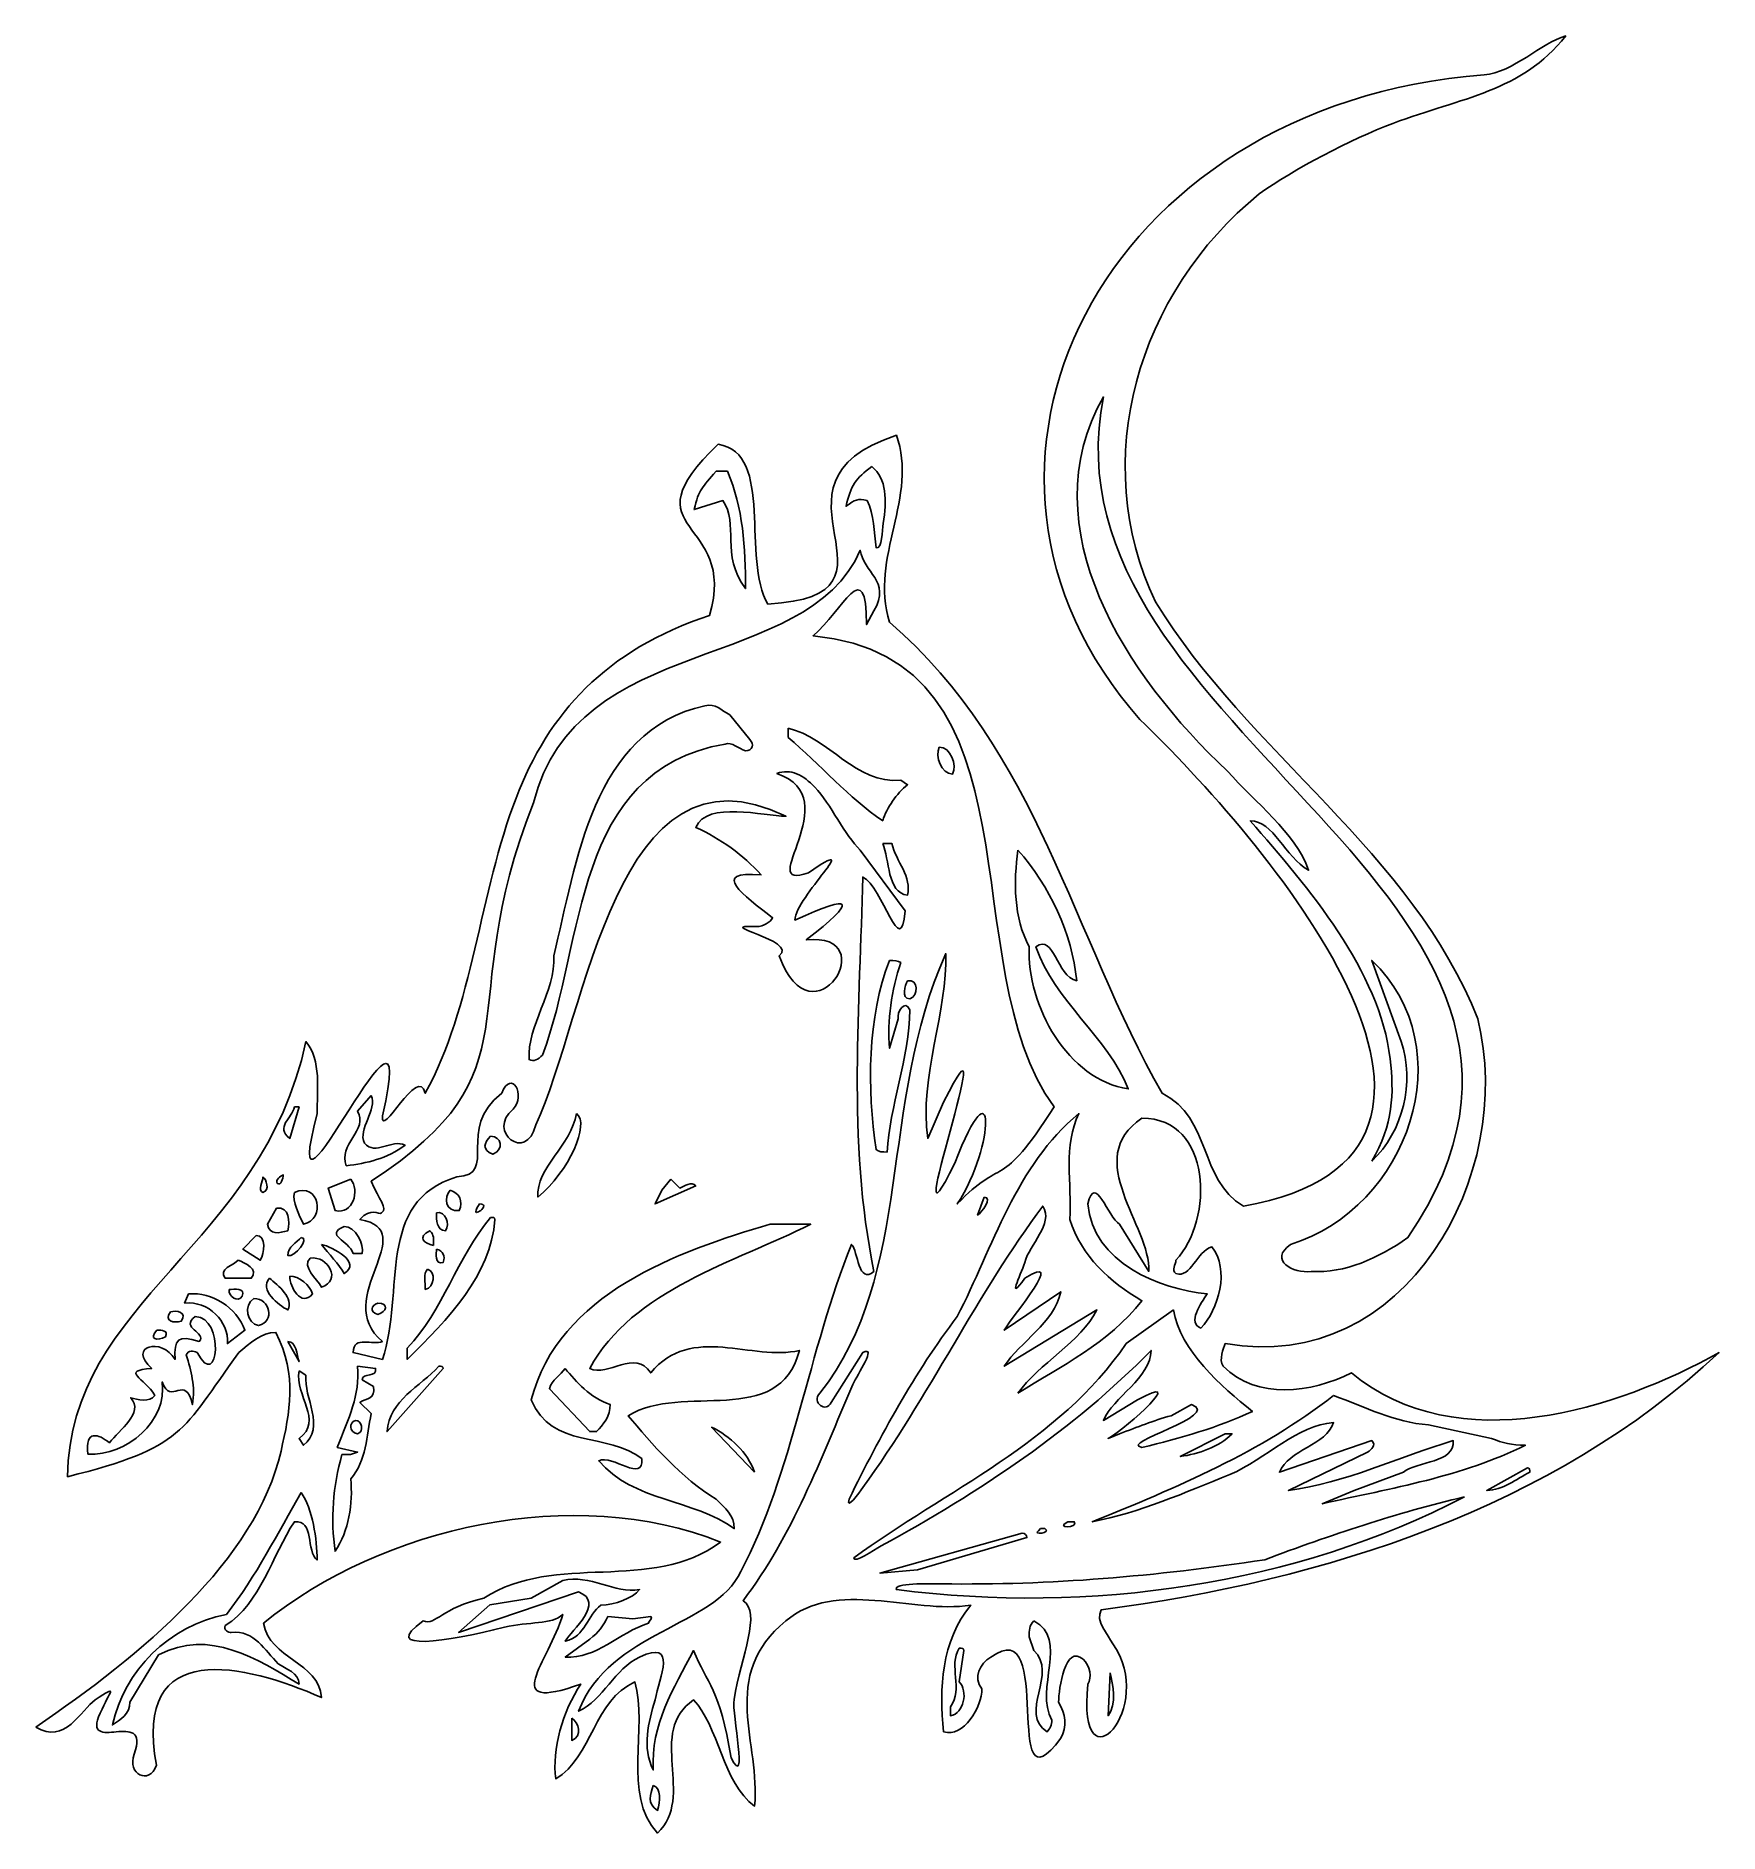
# Model space of a CAD drawing. Header units: centimetres. Extents: x -7.8 to 7.8, y -8.4 to 8.3.
import ezdxf

# ---------------------------------------------------------------- set-up
doc = ezdxf.new("R2010")
doc.units = ezdxf.units.CM
doc.header["$MEASUREMENT"] = 0
doc.layers.add('Ebene 1', color=7, linetype='Continuous')

msp = doc.modelspace()

# ---------------------------------------------------------------- linework, layer by layer
at = {"layer": 'Ebene 1'}
for points, knots in [([(-7.82051, -7.3691), (-6.84515, -6.70362), (-5.77327, -5.82224), (-5.54213, -4.8037), (-5.54213, -4.8037), (-5.46085, -4.44302), (-5.38719, -4.1052), (-5.59039, -3.70134), (-5.59039, -3.70134), (-5.72501, -3.70134), (-5.83423, -3.80548), (-5.93583, -3.8893), (-5.93583, -3.8893), (-6.46669, -4.62336), (-6.44129, -4.77068), (-7.52587, -5.04246), (-7.52587, -5.04246), (-7.51317, -3.4067), (-5.71993, -2.90632), (-5.31099, -0.99878), (-5.31099, -0.99878), (-5.16621, -1.16642), (-5.20685, -1.45852), (-5.20685, -1.6668), (-5.20685, -1.6668), (-5.59801, -3.1781), (-4.22133, -0.0539), (-4.59979, -1.68966), (-4.59979, -1.68966), (-4.62011, -1.9208), (-4.26451, -1.20706), (-4.20101, -1.47884), (-4.20101, -1.47884), (-3.76159, -0.68636), (-3.69301, 0.39567), (-3.35773, 1.26435), (-3.35773, 1.26435), (-3.05801, 2.04921), (-2.52461, 2.64357), (-1.55941, 2.96107), (-1.55941, 2.96107), (-1.28763, 3.88309), (-2.35697, 3.71545), (-1.47813, 4.55365), (-1.47813, 4.55365), (-0.95235, 4.46983), (-1.26731, 3.48431), (-1.01585, 3.06775), (-1.01585, 3.06775), (0.42686, 3.14903), (-1.20381, 4.17773), (0.17794, 4.63747), (0.17794, 4.63747), (0.38622, 4.07105), (-0.07351, 3.50463), (0.11444, 2.90011), (0.11444, 2.90011), (1.49874, 1.70377), (1.81116, -0.01326), (2.64936, -1.47884), (2.64936, -1.47884), (3.11164, -1.70998), (2.98464, -2.2764), (3.40374, -2.52786), (3.40374, -2.52786), (6.14948, -2.04526), (3.55106, 0.92907), (2.44108, 1.99587), (2.44108, 1.99587), (0.38622, 4.32251), (2.0804, 7.71087), (5.64148, 7.98773), (5.64148, 7.98773), (5.91326, 8.00805), (6.17234, 8.28491), (6.40094, 8.34841), (6.40094, 8.34841), (5.98184, 7.82517), (5.44336, 7.77945), (4.79312, 7.53561), (4.79312, 7.53561), (4.40196, 7.38829), (3.8711, 7.10889), (3.55106, 6.88029), (3.55106, 6.88029), (2.42076, 5.95827), (1.95848, 4.40887), (2.5884, 3.08807), (2.5884, 3.08807), (3.44692, 1.68345), (4.976, 0.76143), (5.58306, -0.78796), (5.58306, -0.78796), (5.9412, -2.23322), (4.9125, -4.10012), (3.2361, -3.80548), (3.2361, -3.80548), (3.21578, -3.84866), (3.17514, -3.9528), (3.21578, -4.0163), (3.21578, -4.0163), (3.53074, -4.32872), (4.03366, -4.26522), (4.40958, -4.07726), (4.40958, -4.07726), (5.3951, -4.89514), (6.88354, -4.41508), (7.82588, -3.8893), (7.82588, -3.8893), (6.27648, -5.3371), (4.15812, -6.00766), (2.08294, -6.27944), (2.08294, -6.27944), (2.02198, -6.38358), (2.14644, -6.51058), (2.18962, -6.5944), (2.18962, -6.5944), (2.60872, -7.18114), (1.85434, -7.99902), (1.95848, -6.97032), (1.95848, -6.97032), (1.99912, -6.90682), (1.9788, -6.80268), (1.9153, -6.73918), (1.9153, -6.73918), (1.74766, -6.5944), (1.6867, -7.0135), (1.6867, -7.13796), (1.6867, -7.13796), (1.74766, -7.24464), (1.77052, -7.3691), (1.70702, -7.47324), (1.70702, -7.47324), (1.1406, -8.22762), (1.66638, -6.27944), (1.05678, -6.71886), (1.05678, -6.71886), (0.95264, -6.78236), (0.88914, -6.90682), (0.97296, -7.0135), (0.97296, -7.0135), (0.97296, -7.18114), (0.80532, -7.47324), (0.61736, -7.41228), (0.61736, -7.41228), (0.57418, -7.0135), (0.5945, -6.57154), (0.86882, -6.23626), (0.86882, -6.23626), (0.32272, -6.32262), (-0.38593, -5.9848), (-0.84821, -6.38358), (-0.84821, -6.38358), (-1.47813, -6.8865), (-1.07935, -7.53674), (-1.14031, -8.10316), (-1.14031, -8.10316), (-1.43495, -7.89234), (-1.47813, -7.34878), (-1.70673, -7.11764), (-1.70673, -7.11764), (-2.14615, -7.41228), (-1.68641, -8.01934), (-2.04201, -8.35462), (-2.04201, -8.35462), (-2.37729, -7.99902), (-2.12583, -7.3691), (-2.25283, -6.95), (-2.25283, -6.95), (-2.63129, -7.11764), (-2.64907, -7.64342), (-2.98689, -7.8517), (-2.98689, -7.8517), (-3.02753, -7.57992), (-2.92339, -7.22178), (-2.75575, -6.97032), (-2.75575, -6.97032), (-3.53045, -7.24464), (-3.04785, -6.76204), (-2.92339, -6.32262), (-2.92339, -6.32262), (-3.02753, -6.42168), (-3.23835, -6.38612), (-3.46441, -6.442), (-3.46441, -6.442), (-4.00035, -6.57408), (-4.63535, -6.67822), (-4.22133, -6.38358), (-4.22133, -6.38358), (-4.09687, -6.42676), (-4.05369, -6.25912), (-3.65745, -6.17276), (-3.65745, -6.17276), (-2.98689, -5.73588), (-2.10551, -6.13212), (-1.45527, -5.64952), (-1.45527, -5.64952), (-2.81925, -5.10596), (-4.59979, -5.50474), (-5.70469, -6.4039), (-5.70469, -6.4039), (-5.65135, -6.73918), (-5.18653, -6.76204), (-5.16621, -7.09478), (-5.16621, -7.09478), (-5.87487, -6.78236), (-6.92643, -6.5309), (-6.70037, -7.7247), (-6.70037, -7.7247), (-6.76641, -7.91266), (-6.97723, -7.80852), (-6.90611, -7.62056), (-6.90611, -7.62056), (-6.74863, -7.17606), (-7.40395, -7.64088), (-7.22361, -7.23956), (-7.22361, -7.23956), (-7.12963, -7.03128), (-7.04835, -6.96778), (-7.26933, -7.11764), (-7.26933, -7.11764), (-7.39633, -7.20654), (-7.55635, -7.54182), (-7.82051, -7.3691)], [0, 0, 0, 0, 0.01785714, 0.01785714, 0.01785714, 0.01785714, 0.03571429, 0.03571429, 0.03571429, 0.03571429, 0.05357143, 0.05357143, 0.05357143, 0.05357143, 0.07142857, 0.07142857, 0.07142857, 0.07142857, 0.08928571, 0.08928571, 0.08928571, 0.08928571, 0.10714286, 0.10714286, 0.10714286, 0.10714286, 0.125, 0.125, 0.125, 0.125, 0.14285714, 0.14285714, 0.14285714, 0.14285714, 0.16071429, 0.16071429, 0.16071429, 0.16071429, 0.17857143, 0.17857143, 0.17857143, 0.17857143, 0.19642857, 0.19642857, 0.19642857, 0.19642857, 0.21428571, 0.21428571, 0.21428571, 0.21428571, 0.23214286, 0.23214286, 0.23214286, 0.23214286, 0.25, 0.25, 0.25, 0.25, 0.26785714, 0.26785714, 0.26785714, 0.26785714, 0.28571429, 0.28571429, 0.28571429, 0.28571429, 0.30357143, 0.30357143, 0.30357143, 0.30357143, 0.32142857, 0.32142857, 0.32142857, 0.32142857, 0.33928571, 0.33928571, 0.33928571, 0.33928571, 0.35714286, 0.35714286, 0.35714286, 0.35714286, 0.375, 0.375, 0.375, 0.375, 0.39285714, 0.39285714, 0.39285714, 0.39285714, 0.41071429, 0.41071429, 0.41071429, 0.41071429, 0.42857143, 0.42857143, 0.42857143, 0.42857143, 0.44642857, 0.44642857, 0.44642857, 0.44642857, 0.46428571, 0.46428571, 0.46428571, 0.46428571, 0.48214286, 0.48214286, 0.48214286, 0.48214286, 0.5, 0.5, 0.5, 0.5, 0.51785714, 0.51785714, 0.51785714, 0.51785714, 0.53571429, 0.53571429, 0.53571429, 0.53571429, 0.55357143, 0.55357143, 0.55357143, 0.55357143, 0.57142857, 0.57142857, 0.57142857, 0.57142857, 0.58928571, 0.58928571, 0.58928571, 0.58928571, 0.60714286, 0.60714286, 0.60714286, 0.60714286, 0.625, 0.625, 0.625, 0.625, 0.64285714, 0.64285714, 0.64285714, 0.64285714, 0.66071429, 0.66071429, 0.66071429, 0.66071429, 0.67857143, 0.67857143, 0.67857143, 0.67857143, 0.69642857, 0.69642857, 0.69642857, 0.69642857, 0.71428571, 0.71428571, 0.71428571, 0.71428571, 0.73214286, 0.73214286, 0.73214286, 0.73214286, 0.75, 0.75, 0.75, 0.75, 0.76785714, 0.76785714, 0.76785714, 0.76785714, 0.78571429, 0.78571429, 0.78571429, 0.78571429, 0.80357143, 0.80357143, 0.80357143, 0.80357143, 0.82142857, 0.82142857, 0.82142857, 0.82142857, 0.83928571, 0.83928571, 0.83928571, 0.83928571, 0.85714286, 0.85714286, 0.85714286, 0.85714286, 0.875, 0.875, 0.875, 0.875, 0.89285714, 0.89285714, 0.89285714, 0.89285714, 0.91071429, 0.91071429, 0.91071429, 0.91071429, 0.92857143, 0.92857143, 0.92857143, 0.92857143, 0.94642857, 0.94642857, 0.94642857, 0.94642857, 0.96428571, 0.96428571, 0.96428571, 0.96428571, 0.98214286, 0.98214286, 0.98214286, 0.98214286, 1, 1, 1, 1]), ([(-1.60259, 2.12287), (-1.49845, 2.14573), (-1.45527, 2.08223), (-1.37145, 2.03905), (-1.37145, 2.03905), (-1.37145, 2.03905), (-1.18349, 1.80791), (-1.18349, 1.80791), (-1.18349, 1.80791), (-1.14031, 1.76727), (-1.16063, 1.70377), (-1.22413, 1.70377), (-1.22413, 1.70377), (-1.28763, 1.72409), (-1.35113, 1.78759), (-1.41463, 1.76727), (-1.41463, 1.76727), (-2.83957, 1.51581), (-2.71257, -0.07676), (-3.11135, -1.12324), (-3.11135, -1.12324), (-3.15453, -1.16642), (-3.19517, -1.18674), (-3.23581, -1.16642), (-3.23581, -1.16642), (-3.25867, -0.85146), (-2.98689, -0.5365), (-3.00721, -0.20122), (-3.00721, -0.20122), (-2.79639, 0.65475), (-2.64907, 1.89173), (-1.60259, 2.12287)], [0, 0, 0, 0, 0.125, 0.125, 0.125, 0.125, 0.25, 0.25, 0.25, 0.25, 0.375, 0.375, 0.375, 0.375, 0.5, 0.5, 0.5, 0.5, 0.625, 0.625, 0.625, 0.625, 0.75, 0.75, 0.75, 0.75, 0.875, 0.875, 0.875, 0.875, 1, 1, 1, 1]), ([(-0.82789, 1.91459), (-0.44943, 1.82823), (-0.19797, 1.38881), (0.21858, 1.43199), (0.21858, 1.43199), (0.21858, 1.43199), (0.28208, 1.38881), (0.28208, 1.38881), (0.28208, 1.38881), (0.17794, 1.30499), (0.09158, 1.18053), (0.05094, 1.05353), (0.05094, 1.05353), (-0.26147, 1.26435), (-0.53325, 1.57931), (-0.82789, 1.82823), (-0.82789, 1.82823), (-0.82789, 1.82823), (-0.82789, 1.91459), (-0.82789, 1.91459)], [0, 0, 0, 0, 0.2, 0.2, 0.2, 0.2, 0.4, 0.4, 0.4, 0.4, 0.6, 0.6, 0.6, 0.6, 0.8, 0.8, 0.8, 0.8, 1, 1, 1, 1]), ([(0.57672, 1.73933), (0.68086, 1.73933), (0.74436, 1.57169), (0.70118, 1.48787), (0.70118, 1.48787), (0.59704, 1.48787), (0.53354, 1.65297), (0.57672, 1.73933)], [0, 0, 0, 0, 0.5, 0.5, 0.5, 0.5, 1, 1, 1, 1]), ([(0.05094, 0.84271), (0.05094, 0.84271), (0.13476, 0.84271), (0.13476, 0.84271), (0.13476, 0.84271), (0.17794, 0.67507), (0.32272, 0.53029), (0.28208, 0.36265), (0.28208, 0.36265), (0.09158, 0.38297), (0.11444, 0.69793), (0.05094, 0.84271)], [0, 0, 0, 0, 0.33333333, 0.33333333, 0.33333333, 0.33333333, 0.66666667, 0.66666667, 0.66666667, 0.66666667, 1, 1, 1, 1]), ([(0.11444, -0.2444), (0.15508, -0.2444), (0.19572, -0.2444), (0.21858, -0.26472), (0.21858, -0.26472), (0.13476, -0.51618), (0.09158, -0.80828), (0.11444, -1.05974), (0.11444, -1.05974), (0.11444, -1.05974), (0.19572, -0.78796), (0.19572, -0.78796), (0.19572, -0.78796), (0.17794, -0.72446), (0.25922, -0.6), (0.3024, -0.70414), (0.3024, -0.70414), (0.3024, -1.14356), (0.11444, -1.60584), (0.09158, -2.02494), (0.09158, -2.02494), (0.05094, -2.02494), (0.00776, -2.02494), (-0.01001, -2.00208), (-0.01001, -2.00208), (-0.09383, -1.4382), (-0.09383, -0.76764), (0.11444, -0.2444)], [0, 0, 0, 0, 0.14285714, 0.14285714, 0.14285714, 0.14285714, 0.28571429, 0.28571429, 0.28571429, 0.28571429, 0.42857143, 0.42857143, 0.42857143, 0.42857143, 0.57142857, 0.57142857, 0.57142857, 0.57142857, 0.71428571, 0.71428571, 0.71428571, 0.71428571, 0.85714286, 0.85714286, 0.85714286, 0.85714286, 1, 1, 1, 1]), ([(0.28208, -0.43236), (0.38622, -0.41204), (0.38622, -0.57714), (0.3024, -0.6), (0.3024, -0.6), (0.21858, -0.6), (0.25922, -0.473), (0.28208, -0.43236)], [0, 0, 0, 0, 0.5, 0.5, 0.5, 0.5, 1, 1, 1, 1]), ([(-4.64297, -3.42956), (-4.53629, -3.42956), (-4.55661, -3.51084), (-4.64297, -3.5337), (-4.64297, -3.5337), (-4.72425, -3.51084), (-4.70393, -3.44988), (-4.64297, -3.42956)], [0, 0, 0, 0, 0.5, 0.5, 0.5, 0.5, 1, 1, 1, 1]), ([(-2.90053, -4.03662), (-2.79639, -4.16108), (-2.67193, -4.3084), (-2.48143, -4.3719), (-2.48143, -4.3719), (-2.48143, -4.47604), (-2.54493, -4.55986), (-2.60843, -4.62336), (-2.60843, -4.62336), (-2.60843, -4.62336), (-2.67193, -4.62336), (-2.67193, -4.62336), (-2.67193, -4.62336), (-2.67193, -4.62336), (-3.04785, -4.22458), (-3.04785, -4.22458), (-3.04785, -4.22458), (-3.02753, -4.14076), (-2.94371, -4.10012), (-2.90053, -4.03662)], [0, 0, 0, 0, 0.2, 0.2, 0.2, 0.2, 0.4, 0.4, 0.4, 0.4, 0.6, 0.6, 0.6, 0.6, 0.8, 0.8, 0.8, 0.8, 1, 1, 1, 1]), ([(-4.85125, -4.51922), (-4.78775, -4.51922), (-4.76743, -4.62336), (-4.83093, -4.64368), (-4.83093, -4.64368), (-4.91221, -4.62336), (-4.91221, -4.53954), (-4.85125, -4.51922)], [0, 0, 0, 0, 0.5, 0.5, 0.5, 0.5, 1, 1, 1, 1])]:
    msp.add_open_spline(points, degree=3, knots=knots, dxfattribs=at)
at = {"layer": 'Ebene 1', "color": 7}
for points, knots in [([(4.59754, -2.10876), (4.7982, -1.77348), (4.80582, -1.4763), (4.76772, -1.1588), (4.76772, -1.1588), (4.67374, -0.34346), (4.00826, 0.43631), (3.46724, 1.05353), (3.46724, 1.05353), (3.68568, 1.05353), (3.78728, 0.71825), (4.0108, 0.59379), (4.0108, 0.59379), (3.88634, 0.94939), (3.51042, 1.22117), (3.25642, 1.51581), (3.25642, 1.51581), (2.31408, 2.39465), (1.41238, 3.77895), (2.10326, 4.99307), (2.10326, 4.99307), (1.47588, 1.85109), (7.11468, 0.38297), (4.93282, -2.81996), (4.93282, -2.81996), (4.66104, -3.01046), (4.34608, -3.15524), (4.03366, -3.13492), (4.03366, -3.13492), (3.86602, -3.15524), (3.63488, -3.03078), (3.84316, -2.88346), (3.84316, -2.88346), (4.93282, -2.54818), (5.4586, -1.05974), (4.59754, -0.2444), (4.59754, -0.2444), (4.59754, -0.2444), (4.87186, -0.99878), (4.87186, -0.99878), (4.87186, -0.99878), (4.99632, -1.3747), (4.89218, -1.83444), (4.59754, -2.10876)], [0, 0, 0, 0, 0.09090909, 0.09090909, 0.09090909, 0.09090909, 0.18181818, 0.18181818, 0.18181818, 0.18181818, 0.27272727, 0.27272727, 0.27272727, 0.27272727, 0.36363636, 0.36363636, 0.36363636, 0.36363636, 0.45454545, 0.45454545, 0.45454545, 0.45454545, 0.54545455, 0.54545455, 0.54545455, 0.54545455, 0.63636364, 0.63636364, 0.63636364, 0.63636364, 0.72727273, 0.72727273, 0.72727273, 0.72727273, 0.81818182, 0.81818182, 0.81818182, 0.81818182, 0.90909091, 0.90909091, 0.90909091, 0.90909091, 1, 1, 1, 1]), ([(-0.05065, 4.34537), (0.09158, 4.23361), (0.08904, 4.03041), (0.05602, 3.81705), (0.05602, 3.81705), (0.04586, 3.75101), (0.0484, 3.58083), (-0.01001, 3.59099), (-0.01001, 3.59099), (-0.03033, 3.73577), (-0.03033, 3.90341), (-0.09383, 4.03041), (-0.09383, 4.03041), (-0.17765, 4.05073), (-0.20559, 4.03803), (-0.28941, 3.97707), (-0.28941, 3.97707), (-0.24877, 4.16503), (-0.19797, 4.23869), (-0.05065, 4.34537)], [0, 0, 0, 0, 0.2, 0.2, 0.2, 0.2, 0.4, 0.4, 0.4, 0.4, 0.6, 0.6, 0.6, 0.6, 0.8, 0.8, 0.8, 0.8, 1, 1, 1, 1]), ([(-1.49845, 4.30219), (-1.49845, 4.30219), (-1.39177, 4.30219), (-1.39177, 4.30219), (-1.39177, 4.30219), (-1.24699, 3.96691), (-1.22413, 3.59099), (-1.22413, 3.21253), (-1.22413, 3.21253), (-1.46035, 3.52749), (-1.28255, 3.81197), (-1.43495, 4.03041), (-1.43495, 4.03041), (-1.43495, 4.03041), (-1.70165, 3.94659), (-1.70165, 3.94659), (-1.70165, 3.94659), (-1.65847, 4.13455), (-1.62291, 4.15487), (-1.49845, 4.30219)], [0, 0, 0, 0, 0.2, 0.2, 0.2, 0.2, 0.4, 0.4, 0.4, 0.4, 0.6, 0.6, 0.6, 0.6, 0.8, 0.8, 0.8, 0.8, 1, 1, 1, 1]), ([(-3.90891, -2.25608), (-4.66329, -2.48468), (-4.38897, -3.32288), (-4.59979, -3.9528), (-4.59979, -3.9528), (-4.59979, -3.9528), (-4.87157, -3.8893), (-4.87157, -3.8893), (-4.87157, -3.8893), (-4.87157, -3.72166), (-4.68361, -3.82834), (-4.59979, -3.78516), (-4.59979, -3.78516), (-5.08239, -3.38638), (-4.22133, -2.75646), (-4.80807, -2.65232), (-4.80807, -2.65232), (-4.70901, -2.53294), (-4.63535, -2.61168), (-4.60741, -2.59136), (-4.60741, -2.59136), (-4.54391, -2.54564), (-4.63281, -2.46944), (-4.70393, -2.29672), (-4.70393, -2.29672), (-3.11135, -1.2477), (-3.96987, -0.74478), (-3.19517, 1.22117), (-3.19517, 1.22117), (-2.79639, 2.81375), (-0.66025, 2.41497), (-0.15733, 3.56813), (-0.15733, 3.56813), (-0.13193, 3.36239), (0.13222, 3.28619), (-0.03033, 3.00425), (-0.03033, 3.00425), (-0.03033, 3.00425), (-0.09891, 2.87725), (-0.09891, 2.87725), (-0.09891, 2.87725), (-0.09891, 3.54527), (-0.32497, 3.00425), (-0.59675, 2.77311), (-0.59675, 2.77311), (1.58002, 2.56229), (0.68086, -0.28504), (1.64352, -1.60584), (1.64352, -1.60584), (1.1406, -2.40086), (1.16092, -2.06558), (0.74436, -2.50754), (0.74436, -2.50754), (1.09996, -1.96144), (1.09996, -1.14356), (0.7215, -2.12908), (0.7215, -2.12908), (0.15508, -3.28224), (1.2041, -0.36886), (0.61736, -1.56266), (0.61736, -1.56266), (0.61736, -1.56266), (0.47004, -1.89794), (0.47004, -1.89794), (0.47004, -1.89794), (0.38622, -1.33406), (0.658, -0.70414), (0.63768, -0.1809), (0.63768, -0.1809), (0.00776, -1.58552), (0.34558, -3.15524), (-0.53325, -4.26522), (-0.53325, -4.26522), (-0.61707, -4.35158), (-0.46975, -4.45572), (-0.42911, -4.35158), (-0.42911, -4.35158), (-0.42911, -4.35158), (-0.13447, -3.8893), (-0.13447, -3.8893), (-0.13447, -3.8893), (0.00268, -3.81818), (-0.18273, -4.08742), (-0.22591, -4.18648), (-0.22591, -4.18648), (-0.52563, -4.87736), (-0.78725, -5.5911), (-1.24699, -6.19562), (-1.24699, -6.19562), (-1.07427, -6.30484), (-1.26223, -6.70362), (-1.33081, -7.11256), (-1.33081, -7.11256), (-1.35367, -7.24718), (-1.19365, -7.96346), (-1.35875, -7.65612), (-1.35875, -7.65612), (-1.46289, -7.00588), (-1.58227, -6.97032), (-1.70673, -6.6579), (-1.70673, -6.6579), (-1.89469, -7.0135), (-2.10551, -7.34878), (-2.08265, -7.76788), (-2.08265, -7.76788), (-2.18933, -7.55706), (-2.12583, -7.32592), (-2.06487, -7.11764), (-2.06487, -7.11764), (-2.02169, -6.90682), (-1.85405, -6.55122), (-2.20965, -6.71886), (-2.20965, -6.71886), (-2.44079, -6.82554), (-2.54493, -7.11764), (-2.77607, -7.22178), (-2.77607, -7.22178), (-2.48143, -6.4674), (-1.51877, -6.44708), (-1.26731, -5.92384), (-1.26731, -5.92384), (-0.78471, -5.00182), (-0.63739, -3.86898), (-0.23861, -2.88346), (-0.23861, -2.88346), (-0.17765, -2.94696), (-0.17765, -3.26192), (-0.03033, -3.13492), (-0.03033, -3.13492), (-0.28179, -1.9208), (-0.15733, -0.64064), (-0.13447, 0.53029), (-0.13447, 0.53029), (0.05094, 0.44647), (0.21858, -0.26472), (0.25922, 0.21533), (0.25922, 0.21533), (0.25922, 0.21533), (-0.15733, 0.78175), (-0.15733, 0.78175), (-0.15733, 0.78175), (-0.30211, 0.91637), (-0.43165, 1.21101), (-0.57897, 1.36595), (-0.57897, 1.36595), (-0.68565, 1.47771), (-0.80757, 1.54375), (-0.93203, 1.49295), (-0.93203, 1.49295), (-0.26147, 1.26435), (-1.16063, 0.38297), (-0.63739, 0.57093), (-0.63739, 0.57093), (-0.09383, 0.94939), (-0.76439, 0.34233), (-0.76439, 0.13151), (-0.76439, 0.13151), (-0.21829, 0.38297), (-0.17765, 0.31947), (-0.66025, -0.0539), (-0.66025, -0.0539), (0.07126, 0.02737), (-0.59675, -1.05974), (-0.91171, -0.20122), (-0.91171, -0.20122), (-0.72375, -0.0539), (-1.55941, 0.08833), (-1.11999, 0.07055), (-1.11999, 0.07055), (-1.05649, 0.07055), (-0.99553, 0.11119), (-0.97267, 0.15183), (-0.97267, 0.15183), (-1.24699, 0.36265), (-1.55941, 0.59379), (-1.07935, 0.55061), (-1.07935, 0.55061), (-1.24699, 0.73857), (-1.45527, 0.88589), (-1.68641, 0.99257), (-1.68641, 0.99257), (-1.58227, 1.24149), (-1.05649, 1.09671), (-0.84821, 1.09671), (-0.84821, 1.09671), (-2.44079, 1.87141), (-2.69225, -0.74478), (-3.17485, -1.77348), (-3.17485, -1.77348), (-3.25867, -2.12908), (-3.63459, -1.83444), (-3.38567, -1.62616), (-3.38567, -1.62616), (-3.25867, -1.49916), (-3.40345, -1.2477), (-3.48981, -1.47884), (-3.48981, -1.47884), (-3.92923, -1.81412), (-3.51013, -2.23322), (-3.90891, -2.25608)], [0, 0, 0, 0, 0.02, 0.02, 0.02, 0.02, 0.04, 0.04, 0.04, 0.04, 0.06, 0.06, 0.06, 0.06, 0.08, 0.08, 0.08, 0.08, 0.1, 0.1, 0.1, 0.1, 0.12, 0.12, 0.12, 0.12, 0.14, 0.14, 0.14, 0.14, 0.16, 0.16, 0.16, 0.16, 0.18, 0.18, 0.18, 0.18, 0.2, 0.2, 0.2, 0.2, 0.22, 0.22, 0.22, 0.22, 0.24, 0.24, 0.24, 0.24, 0.26, 0.26, 0.26, 0.26, 0.28, 0.28, 0.28, 0.28, 0.3, 0.3, 0.3, 0.3, 0.32, 0.32, 0.32, 0.32, 0.34, 0.34, 0.34, 0.34, 0.36, 0.36, 0.36, 0.36, 0.38, 0.38, 0.38, 0.38, 0.4, 0.4, 0.4, 0.4, 0.42, 0.42, 0.42, 0.42, 0.44, 0.44, 0.44, 0.44, 0.46, 0.46, 0.46, 0.46, 0.48, 0.48, 0.48, 0.48, 0.5, 0.5, 0.5, 0.5, 0.52, 0.52, 0.52, 0.52, 0.54, 0.54, 0.54, 0.54, 0.56, 0.56, 0.56, 0.56, 0.58, 0.58, 0.58, 0.58, 0.6, 0.6, 0.6, 0.6, 0.62, 0.62, 0.62, 0.62, 0.64, 0.64, 0.64, 0.64, 0.66, 0.66, 0.66, 0.66, 0.68, 0.68, 0.68, 0.68, 0.7, 0.7, 0.7, 0.7, 0.72, 0.72, 0.72, 0.72, 0.74, 0.74, 0.74, 0.74, 0.76, 0.76, 0.76, 0.76, 0.78, 0.78, 0.78, 0.78, 0.8, 0.8, 0.8, 0.8, 0.82, 0.82, 0.82, 0.82, 0.84, 0.84, 0.84, 0.84, 0.86, 0.86, 0.86, 0.86, 0.88, 0.88, 0.88, 0.88, 0.9, 0.9, 0.9, 0.9, 0.92, 0.92, 0.92, 0.92, 0.94, 0.94, 0.94, 0.94, 0.96, 0.96, 0.96, 0.96, 0.98, 0.98, 0.98, 0.98, 1, 1, 1, 1]), ([(1.30824, 0.78175), (1.60288, 0.44647), (1.81116, 0.00705), (1.85434, -0.43236), (1.85434, -0.43236), (1.66638, -0.38918), (1.64352, 0.00705), (1.47588, -0.1174), (1.47588, -0.1174), (1.64352, -0.62032), (2.14644, -0.9556), (2.3344, -1.4382), (2.3344, -1.4382), (1.77052, -1.35438), (1.39206, -0.6635), (1.41238, -0.1174), (1.41238, -0.1174), (1.2676, 0.15183), (1.2676, 0.48711), (1.30824, 0.78175)], [0, 0, 0, 0, 0.2, 0.2, 0.2, 0.2, 0.4, 0.4, 0.4, 0.4, 0.6, 0.6, 0.6, 0.6, 0.8, 0.8, 0.8, 0.8, 1, 1, 1, 1]), ([(-4.70393, -1.49916), (-4.64297, -1.62616), (-4.83093, -1.81412), (-4.76743, -1.94112), (-4.76743, -1.94112), (-4.66329, -2.06558), (-4.51597, -1.89794), (-4.38897, -1.96144), (-4.38897, -1.96144), (-4.55661, -2.08844), (-4.74711, -2.12908), (-4.93507, -2.15194), (-4.93507, -2.15194), (-5.01889, -1.96144), (-4.72425, -1.81412), (-4.83093, -1.64648), (-4.83093, -1.64648), (-4.83093, -1.64648), (-4.70393, -1.49916), (-4.70393, -1.49916)], [0, 0, 0, 0, 0.2, 0.2, 0.2, 0.2, 0.4, 0.4, 0.4, 0.4, 0.6, 0.6, 0.6, 0.6, 0.8, 0.8, 0.8, 0.8, 1, 1, 1, 1]), ([(-5.41767, -1.60584), (-5.41767, -1.60584), (-5.37449, -1.60584), (-5.37449, -1.60584), (-5.37449, -1.60584), (-5.37449, -1.60584), (-5.46085, -1.89794), (-5.46085, -1.89794), (-5.46085, -1.89794), (-5.60055, -1.7938), (-5.43799, -1.70998), (-5.41767, -1.60584)], [0, 0, 0, 0, 0.33333333, 0.33333333, 0.33333333, 0.33333333, 0.66666667, 0.66666667, 0.66666667, 0.66666667, 1, 1, 1, 1]), ([(-2.79639, -1.6668), (-2.66685, -1.76078), (-2.86497, -2.20528), (-3.15453, -2.44404), (-3.15453, -2.44404), (-3.17485, -2.17226), (-2.83957, -1.96144), (-2.79639, -1.6668)], [0, 0, 0, 0, 0.5, 0.5, 0.5, 0.5, 1, 1, 1, 1]), ([(1.30824, -4.26522), (1.49874, -3.99598), (1.89498, -3.78516), (2.0423, -3.49306), (2.0423, -3.49306), (2.0423, -3.49306), (1.18124, -4.0163), (1.18124, -4.0163), (1.18124, -4.0163), (1.32856, -3.78516), (1.64352, -3.61752), (1.70702, -3.32288), (1.70702, -3.32288), (1.70702, -3.32288), (1.18124, -3.68102), (1.18124, -3.68102), (1.18124, -3.68102), (1.2676, -3.5337), (1.77052, -2.94696), (1.37174, -3.19842), (1.37174, -3.19842), (1.2041, -3.42956), (1.32856, -3.1781), (1.37174, -3.0511), (1.37174, -3.0511), (1.41238, -2.88346), (1.64352, -2.6955), (1.53938, -2.52786), (1.53938, -2.52786), (0.93994, -3.32542), (0.47258, -4.31094), (-0.13447, -5.14406), (-0.13447, -5.14406), (-0.16495, -5.1847), (-0.29449, -5.36758), (-0.26147, -5.25074), (-0.26147, -5.25074), (0.02808, -4.664), (0.34558, -4.07726), (0.74436, -3.55402), (0.74436, -3.55402), (1.0771, -2.90632), (1.28792, -2.15194), (1.87466, -1.6668), (1.87466, -1.6668), (1.72734, -1.96144), (1.81116, -2.31704), (1.79084, -2.65232), (1.79084, -2.65232), (1.89498, -2.9876), (2.16676, -3.23906), (2.4614, -3.4067), (2.4614, -3.4067), (2.14644, -3.80548), (1.70702, -4.0163), (1.30824, -4.26522)], [0, 0, 0, 0, 0.07142857, 0.07142857, 0.07142857, 0.07142857, 0.14285714, 0.14285714, 0.14285714, 0.14285714, 0.21428571, 0.21428571, 0.21428571, 0.21428571, 0.28571429, 0.28571429, 0.28571429, 0.28571429, 0.35714286, 0.35714286, 0.35714286, 0.35714286, 0.42857143, 0.42857143, 0.42857143, 0.42857143, 0.5, 0.5, 0.5, 0.5, 0.57142857, 0.57142857, 0.57142857, 0.57142857, 0.64285714, 0.64285714, 0.64285714, 0.64285714, 0.71428571, 0.71428571, 0.71428571, 0.71428571, 0.78571429, 0.78571429, 0.78571429, 0.78571429, 0.85714286, 0.85714286, 0.85714286, 0.85714286, 0.92857143, 0.92857143, 0.92857143, 0.92857143, 1, 1, 1, 1]), ([(2.4614, -1.70998), (3.11164, -1.70998), (3.13196, -2.65232), (2.77636, -3.03078), (2.77636, -3.03078), (2.77636, -3.07396), (2.73318, -3.1146), (2.77636, -3.15524), (2.77636, -3.15524), (2.92114, -3.19842), (2.96432, -2.94696), (3.11164, -2.90632), (3.11164, -2.90632), (3.27928, -3.1146), (3.17514, -3.49306), (3.0075, -3.6607), (3.0075, -3.6607), (2.8805, -3.61752), (3.0075, -3.42956), (3.06846, -3.3432), (3.06846, -3.3432), (2.62904, -3.30256), (1.99912, -3.0511), (1.95848, -2.50754), (1.95848, -2.50754), (2.02198, -2.2129), (2.14644, -2.632), (2.25312, -2.6955), (2.25312, -2.6955), (2.25312, -2.6955), (2.5249, -3.13492), (2.5249, -3.13492), (2.5249, -3.13492), (2.54522, -2.71582), (1.89498, -2.08844), (2.4614, -1.70998)], [0, 0, 0, 0, 0.11111111, 0.11111111, 0.11111111, 0.11111111, 0.22222222, 0.22222222, 0.22222222, 0.22222222, 0.33333333, 0.33333333, 0.33333333, 0.33333333, 0.44444444, 0.44444444, 0.44444444, 0.44444444, 0.55555556, 0.55555556, 0.55555556, 0.55555556, 0.66666667, 0.66666667, 0.66666667, 0.66666667, 0.77777778, 0.77777778, 0.77777778, 0.77777778, 0.88888889, 0.88888889, 0.88888889, 0.88888889, 1, 1, 1, 1]), ([(-3.59395, -1.87762), (-3.48981, -1.87762), (-3.46695, -2.00208), (-3.57363, -2.04526), (-3.57363, -2.04526), (-3.67777, -2.00208), (-3.65745, -1.94112), (-3.59395, -1.87762)], [0, 0, 0, 0, 0.5, 0.5, 0.5, 0.5, 1, 1, 1, 1]), ([(-5.70977, -2.25608), (-5.68183, -2.2764), (-5.63865, -2.38054), (-5.70977, -2.40086), (-5.70977, -2.40086), (-5.76311, -2.38054), (-5.71231, -2.29672), (-5.70977, -2.25608)], [0, 0, 0, 0, 0.5, 0.5, 0.5, 0.5, 1, 1, 1, 1]), ([(-5.52181, -2.23322), (-5.52181, -2.2764), (-5.54213, -2.3399), (-5.57769, -2.31704), (-5.57769, -2.31704), (-5.59547, -2.2764), (-5.54975, -2.25608), (-5.52181, -2.23322)], [0, 0, 0, 0, 0.5, 0.5, 0.5, 0.5, 1, 1, 1, 1]), ([(-5.41767, -2.40086), (-5.18653, -2.29672), (-5.12303, -2.65232), (-5.33385, -2.6955), (-5.33385, -2.6955), (-5.37449, -2.61168), (-5.43799, -2.48468), (-5.41767, -2.40086)], [0, 0, 0, 0, 0.5, 0.5, 0.5, 0.5, 1, 1, 1, 1]), ([(-4.89443, -2.2764), (-4.80807, -2.38054), (-4.87157, -2.61168), (-5.03921, -2.5685), (-5.03921, -2.5685), (-5.03921, -2.5685), (-5.10271, -2.36022), (-5.10271, -2.36022), (-5.10271, -2.36022), (-5.10271, -2.36022), (-4.89443, -2.2764), (-4.89443, -2.2764)], [0, 0, 0, 0, 0.33333333, 0.33333333, 0.33333333, 0.33333333, 0.66666667, 0.66666667, 0.66666667, 0.66666667, 1, 1, 1, 1]), ([(-1.91755, -2.2764), (-1.91755, -2.2764), (-1.83373, -2.36022), (-1.83373, -2.36022), (-1.83373, -2.36022), (-1.79055, -2.3399), (-1.72705, -2.29672), (-1.68641, -2.3399), (-1.68641, -2.3399), (-1.68641, -2.3399), (-2.06487, -2.50754), (-2.06487, -2.50754), (-2.06487, -2.50754), (-2.06487, -2.50754), (-2.00137, -2.38054), (-2.00137, -2.38054), (-2.00137, -2.38054), (-2.00137, -2.38054), (-1.91755, -2.2764), (-1.91755, -2.2764)], [0, 0, 0, 0, 0.2, 0.2, 0.2, 0.2, 0.4, 0.4, 0.4, 0.4, 0.6, 0.6, 0.6, 0.6, 0.8, 0.8, 0.8, 0.8, 1, 1, 1, 1]), ([(-3.96987, -2.38054), (-3.88605, -2.40086), (-3.84541, -2.48468), (-3.88605, -2.5685), (-3.88605, -2.5685), (-4.01305, -2.58882), (-4.03337, -2.44404), (-3.96987, -2.38054)], [0, 0, 0, 0, 0.5, 0.5, 0.5, 0.5, 1, 1, 1, 1]), ([(0.99328, -2.44404), (1.0771, -2.44404), (0.97296, -2.58882), (0.93232, -2.61168), (0.93232, -2.61168), (0.93232, -2.61168), (0.99328, -2.44404), (0.99328, -2.44404)], [0, 0, 0, 0, 0.5, 0.5, 0.5, 0.5, 1, 1, 1, 1]), ([(-5.58531, -2.54818), (-5.46085, -2.52786), (-5.46085, -2.67518), (-5.47863, -2.75646), (-5.47863, -2.75646), (-5.55991, -2.77932), (-5.64881, -2.79964), (-5.66913, -2.6955), (-5.66913, -2.6955), (-5.66913, -2.6955), (-5.58531, -2.54818), (-5.58531, -2.54818)], [0, 0, 0, 0, 0.33333333, 0.33333333, 0.33333333, 0.33333333, 0.66666667, 0.66666667, 0.66666667, 0.66666667, 1, 1, 1, 1]), ([(-3.59395, -2.632), (-3.57363, -2.632), (-3.55331, -2.632), (-3.55331, -2.65232), (-3.55331, -2.65232), (-3.59395, -3.1781), (-3.99019, -3.57434), (-4.36865, -3.9528), (-4.36865, -3.9528), (-4.36865, -3.9528), (-4.36865, -3.84866), (-4.36865, -3.84866), (-4.36865, -3.84866), (-4.03337, -3.49306), (-3.90891, -3.01046), (-3.59395, -2.632)], [0, 0, 0, 0, 0.25, 0.25, 0.25, 0.25, 0.5, 0.5, 0.5, 0.5, 0.75, 0.75, 0.75, 0.75, 1, 1, 1, 1]), ([(-4.09687, -2.58882), (-4.01305, -2.5685), (-3.96987, -2.6955), (-4.01305, -2.75646), (-4.01305, -2.75646), (-4.09687, -2.75646), (-4.09687, -2.65232), (-4.09687, -2.58882)], [0, 0, 0, 0, 0.5, 0.5, 0.5, 0.5, 1, 1, 1, 1]), ([(-3.69809, -2.50754), (-3.57363, -2.50754), (-3.78191, -2.65232), (-3.72095, -2.54818), (-3.72095, -2.54818), (-3.72095, -2.54818), (-3.69809, -2.50754), (-3.69809, -2.50754)], [0, 0, 0, 0, 0.5, 0.5, 0.5, 0.5, 1, 1, 1, 1]), ([(-5.77327, -2.79964), (-5.67421, -2.79964), (-5.69707, -2.96728), (-5.73517, -3.03078), (-5.73517, -3.03078), (-5.73517, -3.03078), (-5.89773, -2.92664), (-5.89773, -2.92664), (-5.89773, -2.92664), (-5.89773, -2.92664), (-5.77327, -2.79964), (-5.77327, -2.79964)], [0, 0, 0, 0, 0.33333333, 0.33333333, 0.33333333, 0.33333333, 0.66666667, 0.66666667, 0.66666667, 0.66666667, 1, 1, 1, 1]), ([(-5.35417, -2.81996), (-5.27035, -2.81996), (-5.41767, -3.01046), (-5.47863, -2.9876), (-5.47863, -2.9876), (-5.47863, -2.90632), (-5.39735, -2.86314), (-5.35417, -2.81996)], [0, 0, 0, 0, 0.5, 0.5, 0.5, 0.5, 1, 1, 1, 1]), ([(-4.95539, -2.71582), (-4.85125, -2.71582), (-4.76743, -2.88346), (-4.78775, -2.96728), (-4.78775, -2.96728), (-4.78775, -2.96728), (-4.87157, -2.96728), (-4.87157, -2.96728), (-4.87157, -2.96728), (-4.91221, -2.84282), (-5.14335, -2.79964), (-4.95539, -2.71582)], [0, 0, 0, 0, 0.33333333, 0.33333333, 0.33333333, 0.33333333, 0.66666667, 0.66666667, 0.66666667, 0.66666667, 1, 1, 1, 1]), ([(-4.12481, -2.89362), (-4.20609, -2.8733), (-4.28483, -2.81996), (-4.15783, -2.75646), (-4.15783, -2.75646), (-4.11719, -2.79964), (-4.12481, -2.83012), (-4.12481, -2.89362)], [0, 0, 0, 0, 0.5, 0.5, 0.5, 0.5, 1, 1, 1, 1]), ([(-0.99553, -2.6955), (-0.99553, -2.6955), (-0.61707, -2.6955), (-0.61707, -2.6955), (-0.61707, -2.6955), (-1.32827, -3.0511), (-2.27315, -3.30256), (-2.67193, -4.03662), (-2.67193, -4.03662), (-2.50429, -4.12044), (-2.25283, -3.84866), (-2.10551, -4.07726), (-2.10551, -4.07726), (-1.72705, -3.61752), (-1.16063, -3.97312), (-0.72375, -3.86898), (-0.72375, -3.86898), (-0.91171, -4.60304), (-1.81341, -4.16108), (-2.31379, -4.47604), (-2.31379, -4.47604), (-2.10551, -4.7275), (-1.81341, -5.06278), (-1.49845, -5.25074), (-1.49845, -5.25074), (-1.41463, -5.3371), (-1.32827, -5.39806), (-1.32827, -5.52506), (-1.32827, -5.52506), (-1.70673, -5.25074), (-2.27315, -5.2736), (-2.58811, -4.89514), (-2.58811, -4.89514), (-2.46111, -4.83164), (-2.16901, -5.10596), (-2.18933, -4.87482), (-2.18933, -4.87482), (-2.50429, -4.62336), (-3.02753, -4.791), (-3.21549, -4.32872), (-3.21549, -4.32872), (-2.96403, -3.3432), (-1.85405, -2.94696), (-0.99553, -2.6955)], [0, 0, 0, 0, 0.09090909, 0.09090909, 0.09090909, 0.09090909, 0.18181818, 0.18181818, 0.18181818, 0.18181818, 0.27272727, 0.27272727, 0.27272727, 0.27272727, 0.36363636, 0.36363636, 0.36363636, 0.36363636, 0.45454545, 0.45454545, 0.45454545, 0.45454545, 0.54545455, 0.54545455, 0.54545455, 0.54545455, 0.63636364, 0.63636364, 0.63636364, 0.63636364, 0.72727273, 0.72727273, 0.72727273, 0.72727273, 0.81818182, 0.81818182, 0.81818182, 0.81818182, 0.90909091, 0.90909091, 0.90909091, 0.90909091, 1, 1, 1, 1]), ([(-5.27035, -3.01046), (-5.10271, -2.9876), (-4.97571, -3.21874), (-5.16621, -3.28224), (-5.16621, -3.28224), (-5.20685, -3.19842), (-5.35417, -3.09428), (-5.27035, -3.01046)], [0, 0, 0, 0, 0.5, 0.5, 0.5, 0.5, 1, 1, 1, 1]), ([(-5.16621, -2.88346), (-5.06207, -2.90632), (-4.78775, -3.0511), (-4.95539, -3.15524), (-4.95539, -3.15524), (-4.99857, -3.07396), (-5.10271, -2.96728), (-5.16621, -2.88346)], [0, 0, 0, 0, 0.5, 0.5, 0.5, 0.5, 1, 1, 1, 1]), ([(-4.09687, -2.92664), (-4.03337, -2.94696), (-4.01305, -2.9876), (-4.03337, -3.0511), (-4.03337, -3.0511), (-4.11719, -3.07396), (-4.09687, -2.96728), (-4.09687, -2.92664)], [0, 0, 0, 0, 0.5, 0.5, 0.5, 0.5, 1, 1, 1, 1]), ([(-5.94091, -3.03078), (-5.88249, -3.0511), (-5.74279, -3.1146), (-5.81899, -3.19842), (-5.81899, -3.19842), (-5.81899, -3.19842), (-6.06029, -3.19842), (-6.06029, -3.19842), (-6.06029, -3.19842), (-6.13649, -3.1146), (-5.97393, -3.07396), (-5.94091, -3.03078)], [0, 0, 0, 0, 0.33333333, 0.33333333, 0.33333333, 0.33333333, 0.66666667, 0.66666667, 0.66666667, 0.66666667, 1, 1, 1, 1]), ([(-4.18069, -3.1146), (-4.09687, -3.13492), (-4.11719, -3.28224), (-4.20101, -3.30256), (-4.20101, -3.30256), (-4.20101, -3.23906), (-4.22133, -3.15524), (-4.18069, -3.1146)], [0, 0, 0, 0, 0.5, 0.5, 0.5, 0.5, 1, 1, 1, 1]), ([(-6.40319, -3.3432), (-6.17967, -3.32288), (-5.95869, -3.4702), (-5.87741, -3.68102), (-5.87741, -3.68102), (-5.87741, -3.68102), (-6.03997, -3.80548), (-6.03997, -3.80548), (-6.03997, -3.80548), (-6.02727, -3.5972), (-6.21523, -3.4067), (-6.43875, -3.42956), (-6.43875, -3.42956), (-6.43875, -3.42956), (-6.40319, -3.3432), (-6.40319, -3.3432)], [0, 0, 0, 0, 0.25, 0.25, 0.25, 0.25, 0.5, 0.5, 0.5, 0.5, 0.75, 0.75, 0.75, 0.75, 1, 1, 1, 1]), ([(-6.02473, -3.30256), (-5.97901, -3.30256), (-5.86979, -3.28224), (-5.90281, -3.36606), (-5.90281, -3.36606), (-5.94345, -3.42956), (-6.03235, -3.36606), (-6.02473, -3.30256)], [0, 0, 0, 0, 0.5, 0.5, 0.5, 0.5, 1, 1, 1, 1]), ([(-5.64881, -3.19842), (-5.57261, -3.26192), (-5.41767, -3.38638), (-5.47863, -3.49306), (-5.47863, -3.49306), (-5.56499, -3.44988), (-5.74787, -3.30256), (-5.64881, -3.19842)], [0, 0, 0, 0, 0.5, 0.5, 0.5, 0.5, 1, 1, 1, 1]), ([(-5.46085, -3.1781), (-5.37449, -3.1781), (-5.27035, -3.26192), (-5.25003, -3.3432), (-5.25003, -3.3432), (-5.35417, -3.4702), (-5.46085, -3.28224), (-5.46085, -3.1781)], [0, 0, 0, 0, 0.5, 0.5, 0.5, 0.5, 1, 1, 1, 1]), ([(-6.57083, -3.51084), (-6.51241, -3.49306), (-6.41081, -3.51084), (-6.46923, -3.5972), (-6.46923, -3.5972), (-6.53527, -3.61752), (-6.63687, -3.5972), (-6.57083, -3.51084)], [0, 0, 0, 0, 0.5, 0.5, 0.5, 0.5, 1, 1, 1, 1]), ([(-5.79359, -3.38638), (-5.64627, -3.38638), (-5.59039, -3.5972), (-5.75295, -3.63784), (-5.75295, -3.63784), (-5.85455, -3.61752), (-5.89773, -3.44988), (-5.79359, -3.38638)], [0, 0, 0, 0, 0.5, 0.5, 0.5, 0.5, 1, 1, 1, 1]), ([(2.7535, -3.49306), (2.817, -3.86898), (3.19546, -4.20426), (3.48756, -4.4354), (3.48756, -4.4354), (3.17514, -4.58272), (2.817, -4.68686), (2.4614, -4.77068), (2.4614, -4.77068), (2.23026, -4.7275), (3.21578, -4.47604), (2.92114, -4.3719), (2.92114, -4.3719), (2.92114, -4.3719), (2.73318, -4.47604), (2.73318, -4.47604), (2.73318, -4.47604), (2.56554, -4.51922), (2.42076, -4.58272), (2.25312, -4.64368), (2.25312, -4.64368), (2.25312, -4.64368), (2.14644, -4.68686), (2.14644, -4.68686), (2.14644, -4.68686), (2.3344, -4.58272), (2.90082, -4.05948), (2.42076, -4.32872), (2.42076, -4.32872), (2.42076, -4.32872), (2.10326, -4.51922), (2.10326, -4.51922), (2.10326, -4.51922), (2.18962, -4.3084), (2.54522, -4.12044), (2.54522, -3.86898), (2.54522, -3.86898), (1.82894, -4.60304), (0.94502, -5.18978), (0.03824, -5.68508), (0.03824, -5.68508), (-0.03795, -5.72826), (-0.21575, -5.85272), (-0.21829, -5.79684), (-0.21829, -5.79684), (0.63768, -5.16946), (1.6867, -4.7275), (2.31408, -3.80548), (2.31408, -3.80548), (2.31408, -3.80548), (2.7535, -3.49306), (2.7535, -3.49306)], [0, 0, 0, 0, 0.07692308, 0.07692308, 0.07692308, 0.07692308, 0.15384615, 0.15384615, 0.15384615, 0.15384615, 0.23076923, 0.23076923, 0.23076923, 0.23076923, 0.30769231, 0.30769231, 0.30769231, 0.30769231, 0.38461538, 0.38461538, 0.38461538, 0.38461538, 0.46153846, 0.46153846, 0.46153846, 0.46153846, 0.53846154, 0.53846154, 0.53846154, 0.53846154, 0.61538462, 0.61538462, 0.61538462, 0.61538462, 0.69230769, 0.69230769, 0.69230769, 0.69230769, 0.76923077, 0.76923077, 0.76923077, 0.76923077, 0.84615385, 0.84615385, 0.84615385, 0.84615385, 0.92307692, 0.92307692, 0.92307692, 0.92307692, 1, 1, 1, 1]), ([(-6.33969, -3.55402), (-6.06537, -3.55402), (-6.11871, -4.26522), (-6.32191, -3.8893), (-6.32191, -3.8893), (-6.35747, -3.86898), (-6.40319, -3.86898), (-6.42351, -3.90962), (-6.42351, -3.90962), (-6.37779, -4.05948), (-6.33715, -4.20426), (-6.36509, -4.3719), (-6.36509, -4.3719), (-6.43113, -4.07726), (-6.56575, -4.39222), (-6.64703, -4.16108), (-6.64703, -4.16108), (-6.59623, -4.51922), (-6.97469, -4.8545), (-7.33791, -4.83164), (-7.33791, -4.83164), (-7.36585, -4.60304), (-7.23885, -4.64368), (-7.13725, -4.7275), (-7.13725, -4.7275), (-7.04835, -4.60304), (-6.80959, -4.45572), (-6.93913, -4.3084), (-6.93913, -4.3084), (-6.87563, -4.32872), (-6.76387, -4.35158), (-6.71561, -4.28808), (-6.71561, -4.28808), (-6.80959, -4.12044), (-7.04327, -4.05948), (-6.74355, -4.03662), (-6.74355, -4.03662), (-6.97723, -3.82834), (-6.64957, -3.74198), (-6.52765, -3.9528), (-6.52765, -3.9528), (-6.53273, -3.76484), (-6.50733, -3.72166), (-6.30159, -3.78516), (-6.30159, -3.78516), (-6.23047, -3.70134), (-6.48701, -3.6607), (-6.33969, -3.55402)], [0, 0, 0, 0, 0.08333333, 0.08333333, 0.08333333, 0.08333333, 0.16666667, 0.16666667, 0.16666667, 0.16666667, 0.25, 0.25, 0.25, 0.25, 0.33333333, 0.33333333, 0.33333333, 0.33333333, 0.41666667, 0.41666667, 0.41666667, 0.41666667, 0.5, 0.5, 0.5, 0.5, 0.58333333, 0.58333333, 0.58333333, 0.58333333, 0.66666667, 0.66666667, 0.66666667, 0.66666667, 0.75, 0.75, 0.75, 0.75, 0.83333333, 0.83333333, 0.83333333, 0.83333333, 0.91666667, 0.91666667, 0.91666667, 0.91666667, 1, 1, 1, 1]), ([(-6.69529, -3.68102), (-6.65211, -3.68102), (-6.58353, -3.68102), (-6.61655, -3.74198), (-6.61655, -3.74198), (-6.69021, -3.78516), (-6.77911, -3.76484), (-6.69529, -3.68102)], [0, 0, 0, 0, 0.5, 0.5, 0.5, 0.5, 1, 1, 1, 1]), ([(-5.47863, -3.78516), (-5.39735, -3.78516), (-5.39735, -3.90962), (-5.37449, -3.97312), (-5.37449, -3.97312), (-5.37449, -3.97312), (-5.47863, -3.78516), (-5.47863, -3.78516)], [0, 0, 0, 0, 0.5, 0.5, 0.5, 0.5, 1, 1, 1, 1]), ([(-5.37449, -4.05948), (-5.37449, -4.05948), (-5.31099, -4.10012), (-5.31099, -4.10012), (-5.31099, -4.10012), (-5.33385, -4.3084), (-5.12303, -4.58272), (-5.33385, -4.75036), (-5.33385, -4.75036), (-5.33385, -4.75036), (-5.37449, -4.68686), (-5.37449, -4.68686), (-5.37449, -4.68686), (-5.14335, -4.51922), (-5.41767, -4.28808), (-5.37449, -4.05948)], [0, 0, 0, 0, 0.25, 0.25, 0.25, 0.25, 0.5, 0.5, 0.5, 0.5, 0.75, 0.75, 0.75, 0.75, 1, 1, 1, 1]), ([(-4.83093, -4.0163), (-4.83093, -4.0163), (-4.66329, -4.03662), (-4.66329, -4.03662), (-4.66329, -4.03662), (-4.64297, -4.12044), (-4.78775, -4.07726), (-4.78775, -4.14076), (-4.78775, -4.14076), (-4.78775, -4.14076), (-4.68361, -4.20426), (-4.68361, -4.20426), (-4.68361, -4.20426), (-4.66329, -4.32872), (-4.74711, -4.3084), (-4.80807, -4.35158), (-4.80807, -4.35158), (-4.80807, -4.35158), (-4.70393, -4.45572), (-4.70393, -4.45572), (-4.70393, -4.45572), (-4.74711, -4.664), (-4.74711, -4.89514), (-4.89443, -5.06278), (-4.89443, -5.06278), (-4.87157, -5.29392), (-4.91221, -5.54538), (-5.03921, -5.73588), (-5.03921, -5.73588), (-5.08239, -5.44124), (-5.05953, -5.12882), (-4.97571, -4.83672), (-4.97571, -4.83672), (-4.97571, -4.83672), (-4.89697, -4.83672), (-4.89697, -4.83672), (-4.89697, -4.83672), (-4.89697, -4.83672), (-4.83093, -4.81386), (-4.83093, -4.81386), (-4.83093, -4.81386), (-4.83093, -4.81386), (-5.01889, -4.77068), (-5.01889, -4.77068), (-5.01889, -4.77068), (-4.91221, -4.49636), (-4.80807, -4.28808), (-4.83093, -4.0163)], [0, 0, 0, 0, 0.08333333, 0.08333333, 0.08333333, 0.08333333, 0.16666667, 0.16666667, 0.16666667, 0.16666667, 0.25, 0.25, 0.25, 0.25, 0.33333333, 0.33333333, 0.33333333, 0.33333333, 0.41666667, 0.41666667, 0.41666667, 0.41666667, 0.5, 0.5, 0.5, 0.5, 0.58333333, 0.58333333, 0.58333333, 0.58333333, 0.66666667, 0.66666667, 0.66666667, 0.66666667, 0.75, 0.75, 0.75, 0.75, 0.83333333, 0.83333333, 0.83333333, 0.83333333, 0.91666667, 0.91666667, 0.91666667, 0.91666667, 1, 1, 1, 1]), ([(-4.07655, -4.0163), (-4.05369, -4.0163), (-4.03337, -4.0163), (-4.03337, -4.03662), (-4.03337, -4.03662), (-4.03337, -4.03662), (-4.55661, -4.62336), (-4.55661, -4.62336), (-4.55661, -4.62336), (-4.53629, -4.32872), (-4.24419, -4.20426), (-4.07655, -4.0163)], [0, 0, 0, 0, 0.33333333, 0.33333333, 0.33333333, 0.33333333, 0.66666667, 0.66666667, 0.66666667, 0.66666667, 1, 1, 1, 1]), ([(4.24194, -4.28808), (4.53658, -4.39222), (4.80836, -4.53954), (5.12332, -4.55986), (5.12332, -4.55986), (5.12332, -4.55986), (5.71006, -4.68686), (5.71006, -4.68686), (5.71006, -4.68686), (5.8142, -4.7275), (5.89802, -4.75036), (6.02502, -4.75036), (6.02502, -4.75036), (5.43828, -5.04246), (4.78804, -5.1466), (4.1378, -5.29392), (4.1378, -5.29392), (4.1378, -5.29392), (4.43244, -5.16946), (4.43244, -5.16946), (4.43244, -5.16946), (4.43244, -5.16946), (4.89218, -5.00182), (4.89218, -5.00182), (4.89218, -5.00182), (5.01918, -4.89514), (5.37478, -4.918), (5.35446, -4.70718), (5.35446, -4.70718), (4.85154, -4.8545), (4.34608, -5.10596), (3.82284, -5.16946), (3.82284, -5.16946), (3.82284, -5.16946), (4.5569, -4.81386), (4.5569, -4.81386), (4.5569, -4.81386), (4.59754, -4.791), (4.64072, -4.75036), (4.59754, -4.70718), (4.59754, -4.70718), (4.59754, -4.70718), (3.73902, -5.00182), (3.73902, -5.00182), (3.73902, -5.00182), (3.82284, -4.791), (4.17844, -4.75036), (4.24194, -4.53954), (4.24194, -4.53954), (3.90666, -4.55986), (3.61456, -4.87482), (3.27928, -5.02214), (3.27928, -5.02214), (2.85764, -5.18978), (2.44108, -5.37774), (1.99912, -5.46156), (1.99912, -5.46156), (2.77636, -5.1466), (3.57138, -4.81386), (4.24194, -4.28808)], [0, 0, 0, 0, 0.06666667, 0.06666667, 0.06666667, 0.06666667, 0.13333333, 0.13333333, 0.13333333, 0.13333333, 0.2, 0.2, 0.2, 0.2, 0.26666667, 0.26666667, 0.26666667, 0.26666667, 0.33333333, 0.33333333, 0.33333333, 0.33333333, 0.4, 0.4, 0.4, 0.4, 0.46666667, 0.46666667, 0.46666667, 0.46666667, 0.53333333, 0.53333333, 0.53333333, 0.53333333, 0.6, 0.6, 0.6, 0.6, 0.66666667, 0.66666667, 0.66666667, 0.66666667, 0.73333333, 0.73333333, 0.73333333, 0.73333333, 0.8, 0.8, 0.8, 0.8, 0.86666667, 0.86666667, 0.86666667, 0.86666667, 0.93333333, 0.93333333, 0.93333333, 0.93333333, 1, 1, 1, 1]), ([(-1.14031, -5.00182), (-1.14031, -5.00182), (-1.53909, -4.58272), (-1.53909, -4.58272), (-1.53909, -4.58272), (-1.37145, -4.664), (-1.20381, -4.81386), (-1.14031, -5.00182)], [0, 0, 0, 0, 0.5, 0.5, 0.5, 0.5, 1, 1, 1, 1]), ([(3.2361, -4.64368), (3.2361, -4.64368), (3.2996, -4.64368), (3.2996, -4.64368), (3.2996, -4.64368), (3.17514, -4.77068), (2.98464, -4.83164), (2.817, -4.8545), (2.817, -4.8545), (2.817, -4.8545), (3.2361, -4.64368), (3.2361, -4.64368)], [0, 0, 0, 0, 0.33333333, 0.33333333, 0.33333333, 0.33333333, 0.66666667, 0.66666667, 0.66666667, 0.66666667, 1, 1, 1, 1]), ([(6.04534, -4.95864), (6.06566, -4.95864), (6.06566, -4.9815), (6.06566, -5.00182), (6.06566, -5.00182), (5.9412, -5.06278), (5.8142, -5.16946), (5.66688, -5.16946), (5.66688, -5.16946), (5.66688, -5.16946), (6.04534, -4.95864), (6.04534, -4.95864)], [0, 0, 0, 0, 0.33333333, 0.33333333, 0.33333333, 0.33333333, 0.66666667, 0.66666667, 0.66666667, 0.66666667, 1, 1, 1, 1]), ([(-5.35417, -5.18978), (-5.25003, -5.3371), (-5.20685, -5.6292), (-5.20685, -5.81716), (-5.20685, -5.81716), (-5.31099, -5.73588), (-5.22971, -5.44124), (-5.41767, -5.46156), (-5.41767, -5.46156), (-5.62849, -5.77652), (-5.72755, -6.21594), (-6.06029, -6.42676), (-6.06029, -6.42676), (-6.08061, -6.4674), (-6.03235, -6.49026), (-6.00441, -6.49026), (-6.00441, -6.49026), (-5.79105, -6.4674), (-5.69199, -6.6579), (-5.56753, -6.78236), (-5.56753, -6.78236), (-5.50149, -6.82554), (-5.37449, -6.86618), (-5.37449, -6.97032), (-5.37449, -6.97032), (-5.75803, -6.73918), (-6.21015, -6.44708), (-6.68005, -6.69854), (-6.68005, -6.69854), (-6.68005, -6.69854), (-6.94675, -7.13796), (-6.94675, -7.13796), (-6.94675, -7.13796), (-6.94675, -7.24464), (-7.03311, -7.3056), (-7.10931, -7.34878), (-7.10931, -7.34878), (-6.99501, -6.84586), (-6.58861, -6.42676), (-6.05013, -6.32262), (-6.05013, -6.32262), (-5.77073, -5.96448), (-5.57515, -5.56824), (-5.35417, -5.18978)], [0, 0, 0, 0, 0.09090909, 0.09090909, 0.09090909, 0.09090909, 0.18181818, 0.18181818, 0.18181818, 0.18181818, 0.27272727, 0.27272727, 0.27272727, 0.27272727, 0.36363636, 0.36363636, 0.36363636, 0.36363636, 0.45454545, 0.45454545, 0.45454545, 0.45454545, 0.54545455, 0.54545455, 0.54545455, 0.54545455, 0.63636364, 0.63636364, 0.63636364, 0.63636364, 0.72727273, 0.72727273, 0.72727273, 0.72727273, 0.81818182, 0.81818182, 0.81818182, 0.81818182, 0.90909091, 0.90909091, 0.90909091, 0.90909091, 1, 1, 1, 1]), ([(5.4586, -5.23042), (3.88634, -6.0483), (1.9788, -6.32262), (0.17794, -6.09148), (0.17794, -6.09148), (0.14746, -6.02798), (0.4802, -6.03814), (0.59704, -6.03814), (0.59704, -6.03814), (1.61812, -6.05338), (2.58586, -5.96702), (3.60186, -5.81462), (3.60186, -5.81462), (4.21146, -5.58602), (4.82868, -5.37774), (5.4586, -5.23042)], [0, 0, 0, 0, 0.25, 0.25, 0.25, 0.25, 0.5, 0.5, 0.5, 0.5, 0.75, 0.75, 0.75, 0.75, 1, 1, 1, 1]), ([(1.77052, -5.46156), (1.77052, -5.46156), (1.83148, -5.46156), (1.83148, -5.46156), (1.83148, -5.46156), (1.87466, -5.52506), (1.64352, -5.52506), (1.77052, -5.46156)], [0, 0, 0, 0, 0.5, 0.5, 0.5, 0.5, 1, 1, 1, 1]), ([(1.34888, -5.56824), (1.37174, -5.56824), (1.39206, -5.58602), (1.39206, -5.60888), (1.39206, -5.60888), (1.39206, -5.60888), (0.37606, -5.9086), (0.37606, -5.9086), (0.37606, -5.9086), (0.37606, -5.9086), (0.02554, -5.93908), (0.02554, -5.93908), (0.02554, -5.93908), (0.02554, -5.93908), (1.34888, -5.56824), (1.34888, -5.56824)], [0, 0, 0, 0, 0.25, 0.25, 0.25, 0.25, 0.5, 0.5, 0.5, 0.5, 0.75, 0.75, 0.75, 0.75, 1, 1, 1, 1]), ([(1.51652, -5.52506), (1.51652, -5.52506), (1.5597, -5.52506), (1.5597, -5.52506), (1.5597, -5.52506), (1.6232, -5.56824), (1.43524, -5.58602), (1.49874, -5.54538), (1.49874, -5.54538), (1.49874, -5.54538), (1.51652, -5.52506), (1.51652, -5.52506)], [0, 0, 0, 0, 0.33333333, 0.33333333, 0.33333333, 0.33333333, 0.66666667, 0.66666667, 0.66666667, 0.66666667, 1, 1, 1, 1]), ([(-2.92339, -6.00766), (-2.67193, -5.94416), (-2.44079, -6.13212), (-2.20965, -6.09148), (-2.20965, -6.09148), (-2.27315, -6.17276), (-2.44079, -6.23626), (-2.56779, -6.23626), (-2.56779, -6.23626), (-2.69225, -6.32262), (-2.71257, -6.5309), (-2.90053, -6.57154), (-2.90053, -6.57154), (-2.83957, -6.4674), (-2.52461, -6.21594), (-2.77607, -6.1118), (-2.77607, -6.1118), (-2.77607, -6.1118), (-3.89113, -6.49026), (-3.89113, -6.49026), (-3.89113, -6.49026), (-3.89113, -6.49026), (-3.60157, -6.23372), (-3.60157, -6.23372), (-3.60157, -6.23372), (-3.60157, -6.23372), (-3.21549, -6.17276), (-3.21549, -6.17276), (-3.21549, -6.17276), (-3.21549, -6.17276), (-2.92339, -6.00766), (-2.92339, -6.00766)], [0, 0, 0, 0, 0.125, 0.125, 0.125, 0.125, 0.25, 0.25, 0.25, 0.25, 0.375, 0.375, 0.375, 0.375, 0.5, 0.5, 0.5, 0.5, 0.625, 0.625, 0.625, 0.625, 0.75, 0.75, 0.75, 0.75, 0.875, 0.875, 0.875, 0.875, 1, 1, 1, 1]), ([(-2.50429, -6.3404), (-2.50429, -6.3404), (-2.27315, -6.36326), (-2.27315, -6.36326), (-2.27315, -6.36326), (-2.27315, -6.36326), (-2.10551, -6.3404), (-2.10551, -6.3404), (-2.10551, -6.3404), (-2.08265, -6.36326), (-2.12583, -6.38358), (-2.12583, -6.4039), (-2.12583, -6.4039), (-2.40015, -6.49026), (-2.60843, -6.73918), (-2.90053, -6.71886), (-2.90053, -6.71886), (-2.90053, -6.71886), (-2.67193, -6.55122), (-2.67193, -6.55122), (-2.67193, -6.55122), (-2.58811, -6.49026), (-2.54493, -6.42676), (-2.50429, -6.3404)], [0, 0, 0, 0, 0.16666667, 0.16666667, 0.16666667, 0.16666667, 0.33333333, 0.33333333, 0.33333333, 0.33333333, 0.5, 0.5, 0.5, 0.5, 0.66666667, 0.66666667, 0.66666667, 0.66666667, 0.83333333, 0.83333333, 0.83333333, 0.83333333, 1, 1, 1, 1]), ([(1.45556, -6.38358), (1.79084, -6.55122), (1.45556, -7.0135), (1.6232, -7.3056), (1.6232, -7.3056), (1.6232, -7.34878), (1.60288, -7.38942), (1.58002, -7.41228), (1.58002, -7.41228), (1.30824, -7.24464), (1.6867, -6.86618), (1.45556, -6.6579), (1.45556, -6.6579), (1.45556, -6.6579), (1.41238, -6.5309), (1.41238, -6.5309), (1.41238, -6.5309), (1.41238, -6.4674), (1.41238, -6.42676), (1.45556, -6.38358)], [0, 0, 0, 0, 0.2, 0.2, 0.2, 0.2, 0.4, 0.4, 0.4, 0.4, 0.6, 0.6, 0.6, 0.6, 0.8, 0.8, 0.8, 0.8, 1, 1, 1, 1]), ([(0.76214, -6.63504), (0.785, -6.63504), (0.80532, -6.63504), (0.80532, -6.6579), (0.80532, -6.6579), (0.80532, -6.6579), (0.76214, -6.95), (0.76214, -6.95), (0.76214, -6.95), (0.8485, -7.03382), (0.80532, -7.24464), (0.68086, -7.26496), (0.68086, -7.26496), (0.68086, -7.26496), (0.68086, -7.18114), (0.68086, -7.18114), (0.68086, -7.18114), (0.80532, -7.0135), (0.658, -6.80268), (0.76214, -6.63504)], [0, 0, 0, 0, 0.2, 0.2, 0.2, 0.2, 0.4, 0.4, 0.4, 0.4, 0.6, 0.6, 0.6, 0.6, 0.8, 0.8, 0.8, 0.8, 1, 1, 1, 1]), ([(2.16676, -6.86618), (2.18962, -6.97032), (2.23026, -7.15828), (2.14644, -7.26496), (2.14644, -7.26496), (2.14644, -7.26496), (2.16676, -6.86618), (2.16676, -6.86618)], [0, 0, 0, 0, 0.5, 0.5, 0.5, 0.5, 1, 1, 1, 1]), ([(-2.83957, -7.28528), (-2.77607, -7.32592), (-2.73543, -7.45292), (-2.83957, -7.49356), (-2.83957, -7.49356), (-2.83957, -7.49356), (-2.83957, -7.28528), (-2.83957, -7.28528)], [0, 0, 0, 0, 0.5, 0.5, 0.5, 0.5, 1, 1, 1, 1]), ([(-2.08265, -7.91266), (-2.00137, -7.93552), (-2.02169, -8.05998), (-2.04201, -8.1438), (-2.04201, -8.1438), (-2.14615, -8.0803), (-2.10551, -7.99902), (-2.08265, -7.91266)], [0, 0, 0, 0, 0.5, 0.5, 0.5, 0.5, 1, 1, 1, 1])]:
    msp.add_open_spline(points, degree=3, knots=knots, dxfattribs=at)

doc.saveas('drawing.dxf')
